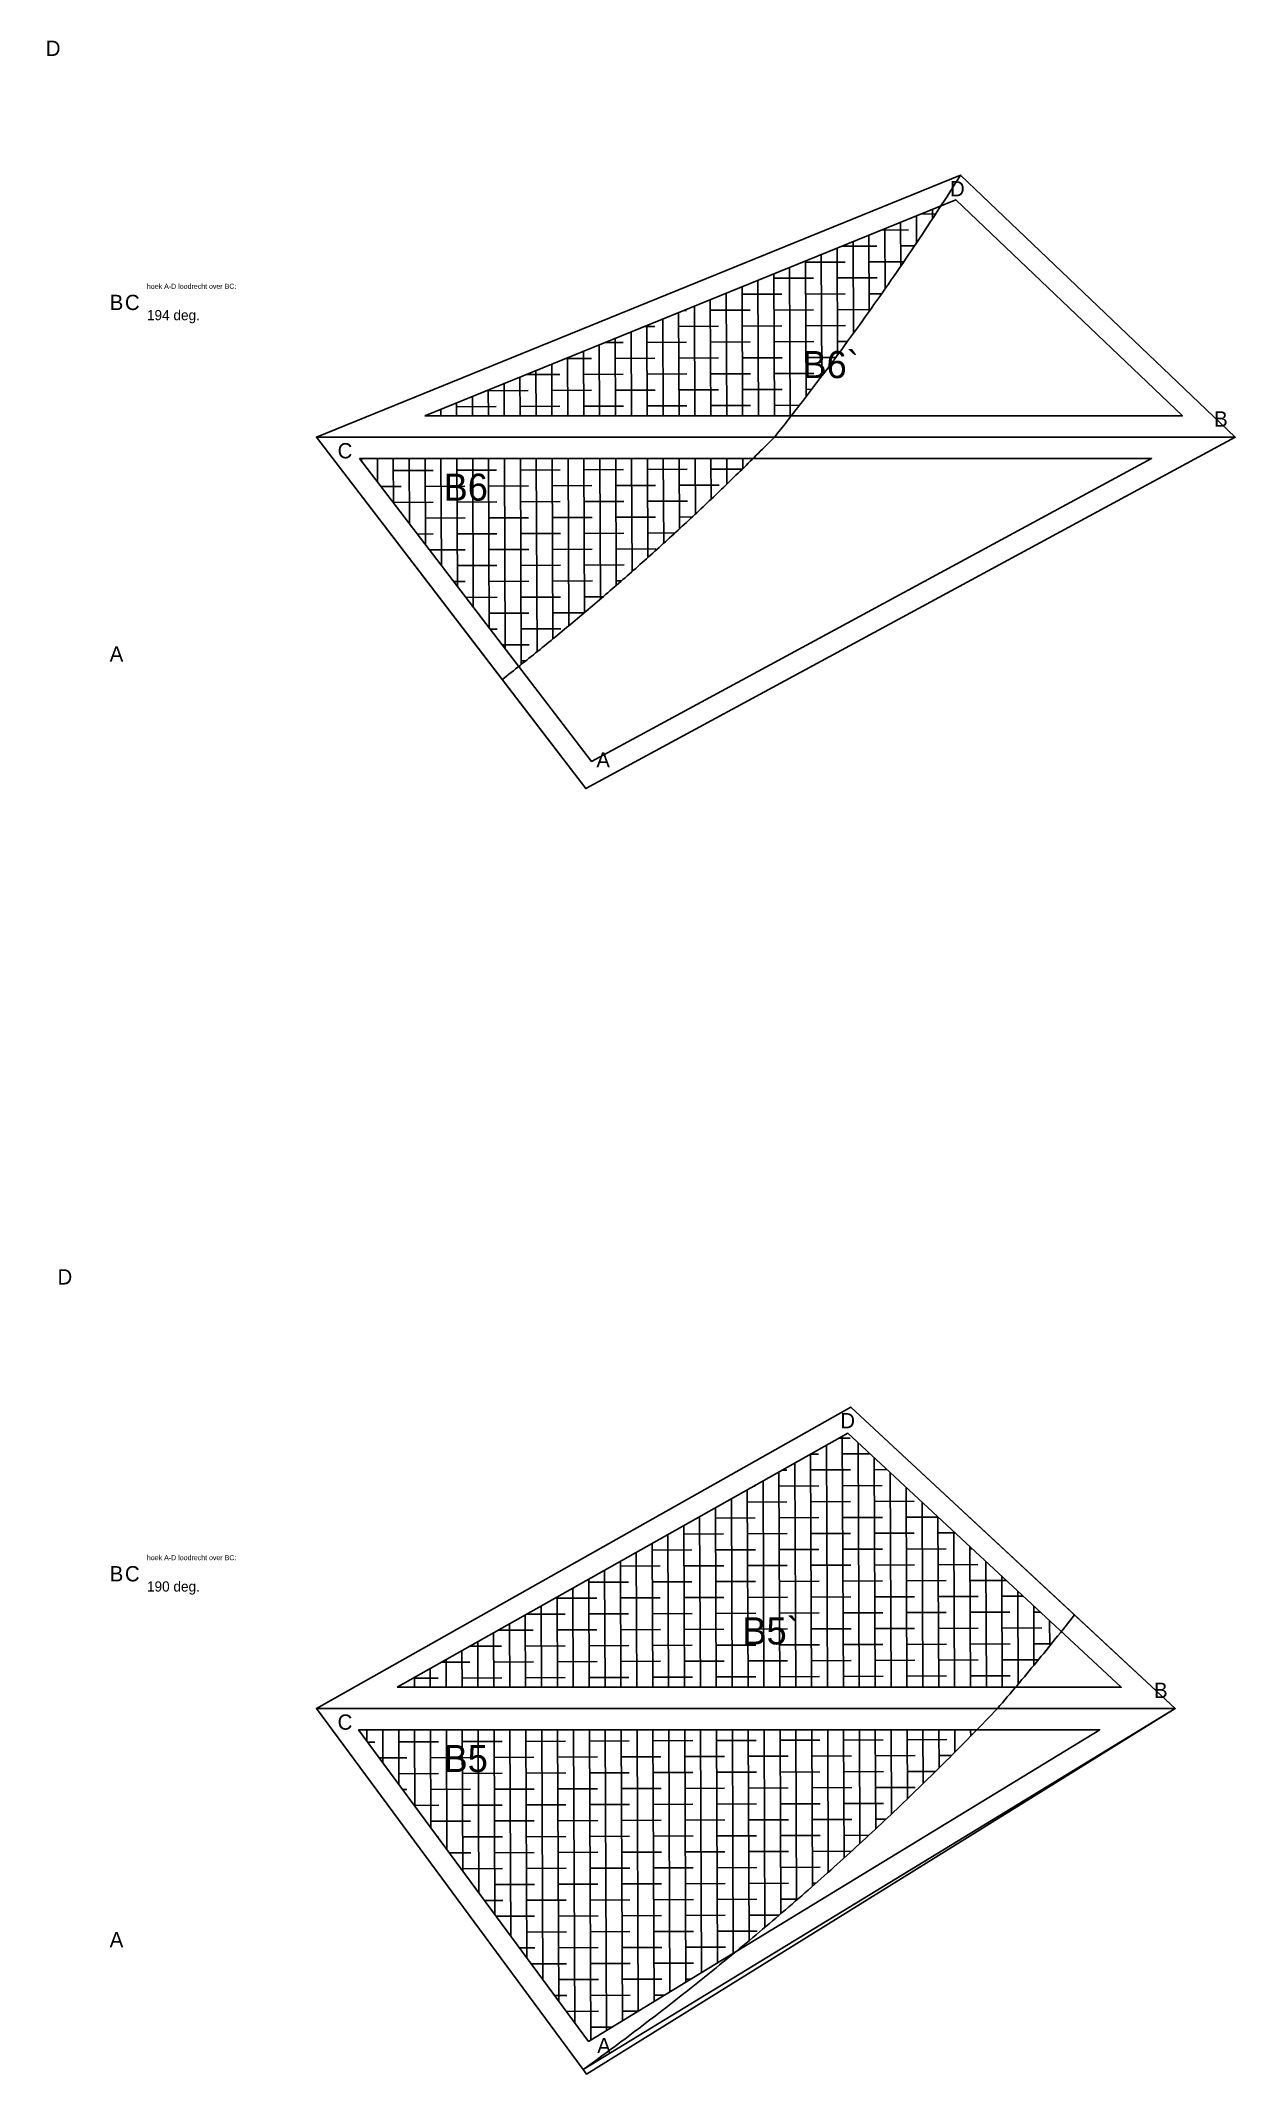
# Model space of a CAD drawing. Extents: x -8646 to 178477, y -34077 to 43180.
# Drawn here: x 174776 to 177596, y 13995 to 18794 of the extents above; entities that cross this region are included whole.
import ezdxf

# ---------------------------------------------------------------- set-up
doc = ezdxf.new("R2010")
doc.units = 0
doc.header["$MEASUREMENT"] = 0
for name, color, linetype in [('08-text.roosters', 7, 'CONTINUOUS'), ('81_roosters.GEVULD', 7, 'CONTINUOUS'), ('81_roosters.hatch', 252, 'CONTINUOUS'), ('81_roosters.offsets', 1, 'CONTINUOUS'), ('81_ROOSTERS_PLINE', 5, 'CONTINUOUS')]:
    doc.layers.add(name, color=color, linetype=linetype)
pattern_1 = [(270.2465, (176508.485, 17858.085), (37.49965, 0.16134), []), (0.2465, (176508.485, 17858.085), (74.83796, 37.82234), [93.75, -56.25])]

msp = doc.modelspace()

# ---------------------------------------------------------------- texts
at = {"layer": '08-text.roosters'}
for s, height, p in [('D', 36, (174788.5, 18757.7, -1520.5)), ('D', 36, (176922.9, 18426.4)), ('B', 36, (174939.4, 18158.1)), ('C', 36, (174975.4, 18158.1)), ('hoek A-D loodrecht over BC: ', 12, (175027.4, 18208.1)), ('194 deg.', 24, (175027.4, 18134.1)), ('B6`', 64, (176574.5, 17997.4)), ('B', 36, (177546.4, 17883.1)), ('C', 36, (175477.4, 17808.1)), ('B6', 64, (175727.4, 17708.1)), ('A', 36, (174939.4, 17328.7, -635.7)), ('A', 36, (176088.1, 17078.7)), ('D', 36, (174816.2, 15858.6, -1261.5)), ('D', 36, (176663.9, 15519.3)), ('hoek A-D loodrecht over BC: ', 12, (175027.4, 15208.1)), ('B', 36, (174939.4, 15158.1)), ('C', 36, (174975.4, 15158.1)), ('190 deg.', 24, (175027.4, 15134.1)), ('B5`', 64, (176432.8, 15009.2)), ('B', 36, (177404.5, 14883.1)), ('C', 36, (175477.4, 14808.1)), ('B5', 64, (175727.4, 14708.1)), ('A', 36, (174939.4, 14294.9, -637.7)), ('A', 36, (176090.1, 14044.9))]:
    msp.add_text(s, height=height, dxfattribs=at).set_placement(p)

# ---------------------------------------------------------------- hatches: boundary and pattern name
at = {"layer": '81_roosters.hatch'}
h = msp.add_hatch(dxfattribs=at)
h.set_pattern_fill('ANSI38', color=256, scale=300, style=0)
h.set_pattern_definition(pattern_1)
h.paths.add_polyline_path([(175905, 17317.1), (175908, 17319.5), (175913.3, 17323.7), (175918.5, 17327.9), (175923.8, 17332.1), (175929, 17336.3), (175934.3, 17340.5), (175939.5, 17344.7), (175944.8, 17348.9), (175950, 17353.2), (175955.2, 17357.4), (175960.4, 17361.6), (175965.7, 17365.9), (175970.9, 17370.1), (175976.1, 17374.4), (175981.3, 17378.6), (175986.5, 17382.9), (175991.7, 17387.2), (175996.9, 17391.4), (176002.1, 17395.7), (176007.3, 17400), (176012.4, 17404.3), (176017.6, 17408.6), (176022.8, 17412.9), (176028, 17417.2), (176033.1, 17421.5), (176038.3, 17425.8), (176043.5, 17430.1), (176048.6, 17434.4), (176053.8, 17438.8), (176058.9, 17443.1), (176064, 17447.4), (176069.2, 17451.8), (176074.3, 17456.1), (176079.4, 17460.5), (176084.6, 17464.8), (176089.7, 17469.2), (176094.8, 17473.6), (176099.9, 17477.9), (176105, 17482.3), (176110.1, 17486.7), (176115.2, 17491.1), (176120.3, 17495.5), (176125.4, 17499.9), (176130.5, 17504.3), (176135.5, 17508.7), (176140.6, 17513.1), (176145.7, 17517.5), (176150.8, 17521.9), (176155.8, 17526.4), (176160.9, 17530.8), (176165.9, 17535.2), (176171, 17539.7), (176176, 17544.1), (176181.1, 17548.6), (176186.1, 17553.1), (176191.1, 17557.5), (176196.2, 17562), (176201.2, 17566.5), (176206.2, 17570.9), (176211.2, 17575.4), (176216.2, 17579.9), (176221.2, 17584.4), (176226.2, 17588.9), (176231.2, 17593.4), (176236.2, 17597.9), (176241.2, 17602.4), (176246.2, 17606.9), (176251.2, 17611.5), (176256.1, 17616), (176261.1, 17620.5), (176266.1, 17625.1), (176271, 17629.6), (176276, 17634.2), (176280.9, 17638.7), (176285.9, 17643.3), (176290.8, 17647.8), (176295.8, 17652.4), (176300.7, 17657), (176305.6, 17661.5), (176310.5, 17666.1), (176315.5, 17670.7), (176320.4, 17675.3), (176325.3, 17679.9), (176330.2, 17684.5), (176335.1, 17689.1), (176340, 17693.7), (176344.9, 17698.3), (176349.8, 17703), (176354.7, 17707.6), (176359.5, 17712.2), (176364.4, 17716.8), (176369.3, 17721.5), (176374.1, 17726.1), (176379, 17730.8), (176383.9, 17735.4), (176388.7, 17740.1), (176393.6, 17744.7), (176398.4, 17749.4), (176403.2, 17754.1), (176408.1, 17758.8), (176412.9, 17763.4), (176417.7, 17768.1), (176422.5, 17772.8), (176427.3, 17777.5), (176432.2, 17782.2), (176437, 17786.9), (176441.8, 17791.6), (176446.6, 17796.4), (176451.4, 17801.1), (176456.1, 17805.8), (176458.4, 17808.1), (175528.7, 17808.1)])
h.paths.add_polyline_path([(176548, 17908.1), (176548.9, 17909.3), (176552.5, 17914), (176556.2, 17918.6), (176559.8, 17923.3), (176563.5, 17928), (176567.1, 17932.7), (176570.7, 17937.4), (176574.4, 17942.1), (176581.6, 17951.5), (176588.8, 17960.9), (176596, 17970.3), (176603.2, 17979.7), (176610.4, 17989.2), (176617.5, 17998.6), (176624.7, 18008.1), (176631.8, 18017.6), (176638.9, 18027.1), (176646, 18036.6), (176653.1, 18046.1), (176660.1, 18055.6), (176667.2, 18065.2), (176674.2, 18074.7), (176681.2, 18084.3), (176688.2, 18093.9), (176695.2, 18103.5), (176702.1, 18113.1), (176709.1, 18122.7), (176716, 18132.3), (176722.9, 18141.9), (176729.8, 18151.6), (176736.7, 18161.3), (176743.5, 18170.9), (176750.4, 18180.6), (176757.2, 18190.3), (176764, 18200), (176770.8, 18209.7), (176777.6, 18219.5), (176784.3, 18229.2), (176791.1, 18239), (176797.8, 18248.7), (176804.5, 18258.5), (176811.2, 18268.3), (176817.9, 18278.1), (176824.5, 18287.9), (176831.2, 18297.7), (176837.8, 18307.6), (176844.4, 18317.4), (176851, 18327.3), (176857.6, 18337.1), (176864.1, 18347), (176870.7, 18356.9), (176877.2, 18366.8), (176883.7, 18376.7), (176890.2, 18386.6), (176896.7, 18396.6), (176901.5, 18404), (175682.9, 17908.1)])
h.paths.add_polyline_path([(175711.4, 17692.1), (175850.1, 17692.1), (175850.1, 17788.1), (175711.4, 17788.1)], flags=24)
h = msp.add_hatch(dxfattribs=at)
h.set_pattern_fill('ANSI38', color=256, scale=300, style=0)
h.set_pattern_definition(pattern_1)
h.paths.add_polyline_path([(177077.4, 14908.1), (177081.2, 14912.6), (177087, 14919.4), (177092.7, 14926.3), (177098.5, 14933.1), (177104.2, 14940), (177109.9, 14946.9), (177115.6, 14953.8), (177121.3, 14960.7), (177127, 14967.6), (177132.7, 14974.5), (177138.4, 14981.4), (177144, 14988.3), (177149.7, 14995.2), (177155.3, 15002.1), (177161, 15009.1), (177166.6, 15016), (177172.2, 15023), (177177.8, 15029.9), (177183.4, 15036.9), (177185.6, 15039.7), (176681.7, 15507.8), (175617.9, 14908.1)])
h.paths.add_polyline_path([(176069.9, 14072.5), (176417.2, 14284.2), (176418.2, 14285.1), (176426.1, 14291.5), (176433.9, 14298), (176441.7, 14304.5), (176449.5, 14311), (176457.3, 14317.5), (176465, 14324), (176472.8, 14330.5), (176480.6, 14337.1), (176488.3, 14343.6), (176496.1, 14350.2), (176503.8, 14356.8), (176511.5, 14363.4), (176519.2, 14369.9), (176526.9, 14376.6), (176534.6, 14383.2), (176542.3, 14389.8), (176550, 14396.4), (176557.6, 14403.1), (176565.3, 14409.7), (176573, 14416.4), (176580.6, 14423.1), (176588.2, 14429.8), (176595.8, 14436.5), (176603.4, 14443.2), (176611, 14449.9), (176618.6, 14456.7), (176626.2, 14463.4), (176633.8, 14470.2), (176641.3, 14477), (176648.9, 14483.7), (176656.4, 14490.5), (176664, 14497.3), (176671.5, 14504.1), (176679, 14511), (176686.5, 14517.8), (176694, 14524.6), (176701.5, 14531.5), (176708.9, 14538.4), (176716.4, 14545.2), (176723.9, 14552.1), (176731.3, 14559), (176738.7, 14565.9), (176746.2, 14572.8), (176753.6, 14579.8), (176761, 14586.7), (176768.4, 14593.7), (176775.8, 14600.6), (176783.1, 14607.6), (176790.5, 14614.6), (176797.9, 14621.6), (176805.2, 14628.6), (176812.5, 14635.6), (176819.9, 14642.6), (176827.2, 14649.6), (176834.5, 14656.7), (176841.8, 14663.7), (176849.1, 14670.8), (176856.3, 14677.9), (176863.6, 14685), (176870.9, 14692.1), (176878.1, 14699.2), (176885.3, 14706.3), (176892.6, 14713.4), (176899.8, 14720.5), (176907, 14727.7), (176914.2, 14734.9), (176921.4, 14742), (176928.5, 14749.2), (176935.7, 14756.4), (176942.8, 14763.6), (176950, 14770.8), (176957.1, 14778), (176964.2, 14785.2), (176971.4, 14792.5), (176978.5, 14799.7), (176985.5, 14807), (176986.6, 14808.1), (175526.5, 14808.1)])
h.paths.add_polyline_path([(175711.4, 14692.1), (175850.1, 14692.1), (175850.1, 14788.1), (175711.4, 14788.1)], flags=24)

# ---------------------------------------------------------------- linework, layer by layer
at = {"layer": '81_roosters.GEVULD'}
for points in [[(176508.5, 17858.1), (176512.2, 17862.7), (176515.9, 17867.4), (176519.6, 17872), (176523.2, 17876.7), (176526.9, 17881.3), (176530.6, 17886), (176534.3, 17890.6), (176537.9, 17895.3), (176541.6, 17899.9), (176545.2, 17904.6), (176548.9, 17909.3), (176552.5, 17914), (176556.2, 17918.6), (176559.8, 17923.3), (176563.5, 17928), (176567.1, 17932.7), (176570.7, 17937.4), (176574.4, 17942.1), (176581.6, 17951.5), (176588.8, 17960.9), (176596, 17970.3), (176603.2, 17979.7), (176610.4, 17989.2), (176617.5, 17998.6), (176624.7, 18008.1), (176631.8, 18017.6), (176638.9, 18027.1), (176646, 18036.6), (176653.1, 18046.1), (176660.1, 18055.6), (176667.2, 18065.2), (176674.2, 18074.7), (176681.2, 18084.3), (176688.2, 18093.9), (176695.2, 18103.5), (176702.1, 18113.1), (176709.1, 18122.7), (176716, 18132.3), (176722.9, 18141.9), (176729.8, 18151.6), (176736.7, 18161.3), (176743.5, 18170.9), (176750.4, 18180.6), (176757.2, 18190.3), (176764, 18200), (176770.8, 18209.7), (176777.6, 18219.5), (176784.3, 18229.2), (176791.1, 18239), (176797.8, 18248.7), (176804.5, 18258.5), (176811.2, 18268.3), (176817.9, 18278.1), (176824.5, 18287.9), (176831.2, 18297.7), (176837.8, 18307.6), (176844.4, 18317.4), (176851, 18327.3), (176857.6, 18337.1), (176864.1, 18347), (176870.7, 18356.9), (176877.2, 18366.8), (176883.7, 18376.7), (176890.2, 18386.6), (176896.7, 18396.6), (176903.2, 18406.5), (176909.6, 18416.5), (176916, 18426.4), (176922.4, 18436.4), (176928.8, 18446.4), (176935.2, 18456.4), (176941.6, 18466.4), (176947.9, 18476.4), (176947.6, 18476.7), (175427.4, 17858.1), (176508.5, 17858.1)], [(176508.5, 17858.1), (176503.7, 17853.3), (176499, 17848.5), (176494.3, 17843.8), (176489.5, 17839), (176484.8, 17834.3), (176480, 17829.5), (176475.2, 17824.7), (176470.5, 17820), (176465.7, 17815.3), (176460.9, 17810.5), (176456.1, 17805.8), (176451.4, 17801.1), (176446.6, 17796.4), (176441.8, 17791.6), (176437, 17786.9), (176432.2, 17782.2), (176427.3, 17777.5), (176422.5, 17772.8), (176417.7, 17768.1), (176412.9, 17763.4), (176408.1, 17758.8), (176403.2, 17754.1), (176398.4, 17749.4), (176393.6, 17744.7), (176388.7, 17740.1), (176383.9, 17735.4), (176379, 17730.8), (176374.1, 17726.1), (176369.3, 17721.5), (176364.4, 17716.8), (176359.5, 17712.2), (176354.7, 17707.6), (176349.8, 17703), (176344.9, 17698.3), (176340, 17693.7), (176335.1, 17689.1), (176330.2, 17684.5), (176325.3, 17679.9), (176320.4, 17675.3), (176315.5, 17670.7), (176310.5, 17666.1), (176305.6, 17661.5), (176300.7, 17657), (176295.8, 17652.4), (176290.8, 17647.8), (176285.9, 17643.3), (176280.9, 17638.7), (176276, 17634.2), (176271, 17629.6), (176266.1, 17625.1), (176261.1, 17620.5), (176256.1, 17616), (176251.2, 17611.5), (176246.2, 17606.9), (176241.2, 17602.4), (176236.2, 17597.9), (176231.2, 17593.4), (176226.2, 17588.9), (176221.2, 17584.4), (176216.2, 17579.9), (176211.2, 17575.4), (176206.2, 17570.9), (176201.2, 17566.5), (176196.2, 17562), (176191.1, 17557.5), (176186.1, 17553.1), (176181.1, 17548.6), (176176, 17544.1), (176171, 17539.7), (176165.9, 17535.2), (176160.9, 17530.8), (176155.8, 17526.4), (176150.8, 17521.9), (176145.7, 17517.5), (176140.6, 17513.1), (176135.5, 17508.7), (176130.5, 17504.3), (176125.4, 17499.9), (176120.3, 17495.5), (176115.2, 17491.1), (176110.1, 17486.7), (176105, 17482.3), (176099.9, 17477.9), (176094.8, 17473.6), (176089.7, 17469.2), (176084.6, 17464.8), (176079.4, 17460.5), (176074.3, 17456.1), (176069.2, 17451.8), (176064, 17447.4), (176058.9, 17443.1), (176053.8, 17438.8), (176048.6, 17434.4), (176043.5, 17430.1), (176038.3, 17425.8), (176033.1, 17421.5), (176028, 17417.2), (176022.8, 17412.9), (176017.6, 17408.6), (176012.4, 17404.3), (176007.3, 17400), (176002.1, 17395.7), (175996.9, 17391.4), (175991.7, 17387.2), (175986.5, 17382.9), (175981.3, 17378.6), (175976.1, 17374.4), (175970.9, 17370.1), (175965.7, 17365.9), (175960.4, 17361.6), (175955.2, 17357.4), (175950, 17353.2), (175944.8, 17348.9), (175939.5, 17344.7), (175934.3, 17340.5), (175929, 17336.3), (175923.8, 17332.1), (175918.5, 17327.9), (175913.3, 17323.7), (175908, 17319.5), (175902.7, 17315.3), (175897.5, 17311.1), (175892.2, 17307), (175886.9, 17302.8), (175881.6, 17298.6), (175876.3, 17294.5), (175871.1, 17290.3), (175865.8, 17286.2), (175427.4, 17858.1), (176508.5, 17858.1)], [(177034.9, 14858.1), (177027.9, 14850.8), (177020.8, 14843.4), (177013.8, 14836.1), (177006.8, 14828.8), (176999.7, 14821.5), (176992.6, 14814.3), (176985.5, 14807), (176978.5, 14799.7), (176971.4, 14792.5), (176964.2, 14785.2), (176957.1, 14778), (176950, 14770.8), (176942.8, 14763.6), (176935.7, 14756.4), (176928.5, 14749.2), (176921.4, 14742), (176914.2, 14734.9), (176907, 14727.7), (176899.8, 14720.5), (176892.6, 14713.4), (176885.3, 14706.3), (176878.1, 14699.2), (176870.9, 14692.1), (176863.6, 14685), (176856.3, 14677.9), (176849.1, 14670.8), (176841.8, 14663.7), (176834.5, 14656.7), (176827.2, 14649.6), (176819.9, 14642.6), (176812.5, 14635.6), (176805.2, 14628.6), (176797.9, 14621.6), (176790.5, 14614.6), (176783.1, 14607.6), (176775.8, 14600.6), (176768.4, 14593.7), (176761, 14586.7), (176753.6, 14579.8), (176746.2, 14572.8), (176738.7, 14565.9), (176731.3, 14559), (176723.9, 14552.1), (176716.4, 14545.2), (176708.9, 14538.4), (176701.5, 14531.5), (176694, 14524.6), (176686.5, 14517.8), (176679, 14511), (176671.5, 14504.1), (176664, 14497.3), (176656.4, 14490.5), (176648.9, 14483.7), (176641.3, 14477), (176633.8, 14470.2), (176626.2, 14463.4), (176618.6, 14456.7), (176611, 14449.9), (176603.4, 14443.2), (176595.8, 14436.5), (176588.2, 14429.8), (176580.6, 14423.1), (176573, 14416.4), (176565.3, 14409.7), (176557.6, 14403.1), (176550, 14396.4), (176542.3, 14389.8), (176534.6, 14383.2), (176526.9, 14376.6), (176519.2, 14369.9), (176511.5, 14363.4), (176503.8, 14356.8), (176496.1, 14350.2), (176488.3, 14343.6), (176480.6, 14337.1), (176472.8, 14330.5), (176465, 14324), (176457.3, 14317.5), (176449.5, 14311), (176441.7, 14304.5), (176433.9, 14298), (176426.1, 14291.5), (176418.2, 14285.1), (176410.4, 14278.6), (176402.6, 14272.2), (176394.7, 14265.8), (176386.8, 14259.3), (176379, 14252.9), (176371.1, 14246.5), (176363.2, 14240.1), (176355.3, 14233.8), (176347.4, 14227.4), (176339.5, 14221.1), (176331.6, 14214.7), (176323.6, 14208.4), (176315.7, 14202.1), (176307.7, 14195.8), (176299.8, 14189.5), (176291.8, 14183.2), (176283.8, 14176.9), (176275.8, 14170.7), (176267.8, 14164.4), (176259.8, 14158.2), (176251.8, 14152), (176243.8, 14145.7), (176235.8, 14139.5), (176227.7, 14133.3), (176219.7, 14127.2), (176211.6, 14121), (176203.6, 14114.8), (176195.5, 14108.7), (176187.4, 14102.6), (176179.3, 14096.4), (176171.2, 14090.3), (176163.1, 14084.2), (176155, 14078.1), (176146.8, 14072.1), (176138.7, 14066), (176130.6, 14059.9), (176122.4, 14053.9), (176114.2, 14047.9), (176106.1, 14041.9), (176097.9, 14035.8), (176089.7, 14029.9), (176081.5, 14023.9), (176073.3, 14017.9), (176065.1, 14011.9), (176056.9, 14006), (175427.4, 14858.1), (177034.9, 14858.1)]]:
    msp.add_lwpolyline(points, dxfattribs=at)
at = {"layer": '81_roosters.GEVULD', "extrusion": (2.22045e-16, 1.33227e-15, -1)}
msp.add_lwpolyline([(-177034.9, 14858.1), (-177040.7, 14864.9), (-177046.5, 14871.7), (-177052.3, 14878.5), (-177058.1, 14885.3), (-177063.9, 14892.1), (-177069.7, 14898.9), (-177075.5, 14905.7), (-177081.2, 14912.6), (-177087, 14919.4), (-177092.7, 14926.3), (-177098.5, 14933.1), (-177104.2, 14940), (-177109.9, 14946.9), (-177115.6, 14953.8), (-177121.3, 14960.7), (-177127, 14967.6), (-177132.7, 14974.5), (-177138.4, 14981.4), (-177144, 14988.3), (-177149.7, 14995.2), (-177155.3, 15002.1), (-177161, 15009.1), (-177166.6, 15016), (-177172.2, 15023), (-177177.8, 15029.9), (-177183.4, 15036.9), (-177189, 15043.9), (-177194.6, 15050.9), (-177200.2, 15057.9), (-177205.7, 15064.9), (-177211.3, 15071.9), (-177216.9, 15078.9), (-176688.9, 15569.3), (-175427.4, 14858.1), (-177034.9, 14858.1)], dxfattribs=at)
at = {"layer": '81_roosters.offsets', "flags": 128}
for points in [[(175427.4, 17858.1), (176947.6, 18476.7), (177596.4, 17858.1)], [(175682.9, 17908.1), (176936.5, 18418.2), (177471.5, 17908.1)], [(175427.4, 17858.1), (176063.1, 17028.7), (177596.4, 17858.1)], [(175528.7, 17808.1), (176076.8, 17093), (177398.9, 17808.1)], [(175427.4, 14858.1), (176688.9, 15569.3), (177454.5, 14858.1)], [(175617.9, 14908.1), (176681.7, 15507.8), (177327.2, 14908.1)], [(175427.4, 14858.1), (176056.9, 14006), (177454.5, 14858.1)], [(175526.5, 14808.1), (176069.9, 14072.5), (177276.5, 14808.1)]]:
    msp.add_lwpolyline(points, close=True, dxfattribs=at)
at = {"layer": '81_ROOSTERS_PLINE', "extrusion": (0.969773, 0.244008, -2.91434e-16)}
msp.add_lwpolyline([(-25074.4, -1081.1), (-25069.8, -1084.8), (-25065.1, -1088.5), (-25060.5, -1092.1), (-25055.8, -1095.8), (-25051.2, -1099.5), (-25046.5, -1103.2), (-25041.9, -1106.9), (-25037.2, -1110.5), (-25032.5, -1114.2), (-25027.9, -1117.8), (-25023.2, -1121.5), (-25018.5, -1125.1), (-25013.9, -1128.8), (-25009.2, -1132.4), (-25004.5, -1136.1), (-24999.8, -1139.7), (-24995.1, -1143.3), (-24990.4, -1146.9), (-24981, -1154.2), (-24971.6, -1161.4), (-24962.2, -1168.6), (-24952.8, -1175.8), (-24943.3, -1183), (-24933.9, -1190.1), (-24924.4, -1197.3), (-24914.9, -1204.4), (-24905.4, -1211.5), (-24895.9, -1218.6), (-24886.4, -1225.7), (-24876.9, -1232.7), (-24867.3, -1239.8), (-24857.8, -1246.8), (-24848.2, -1253.8), (-24838.6, -1260.8), (-24829, -1267.7), (-24819.4, -1274.7), (-24809.8, -1281.6), (-24800.2, -1288.6), (-24790.5, -1295.5), (-24780.9, -1302.4), (-24771.2, -1309.2), (-24761.6, -1316.1), (-24751.9, -1322.9), (-24742.2, -1329.8), (-24732.5, -1336.6), (-24722.7, -1343.4), (-24713, -1350.1), (-24703.3, -1356.9), (-24693.5, -1363.7), (-24683.7, -1370.4), (-24674, -1377.1), (-24664.2, -1383.8), (-24654.4, -1390.5), (-24644.6, -1397.1), (-24634.7, -1403.8), (-24624.9, -1410.4), (-24615.1, -1417), (-24605.2, -1423.6), (-24595.3, -1430.2), (-24585.5, -1436.7), (-24575.6, -1443.3), (-24565.7, -1449.8), (-24555.8, -1456.3), (-24545.8, -1462.8), (-24535.9, -1469.3), (-24526, -1475.8), (-24516, -1482.2), (-24506, -1488.6), (-24496.1, -1495), (-24486.1, -1501.4), (-24476.1, -1507.8), (-24466.1, -1514.2), (-24456.1, -1520.5), (-24455.8, -1520.2), (-25074.4, 0), (-25074.4, -1081.1)], dxfattribs=at)
at = {"layer": '81_ROOSTERS_PLINE', "extrusion": (0.969773, 0.244008, 5.68989e-16)}
msp.add_lwpolyline([(-24456.1, -1520.5), (-25074.4, -2169), (-25074.4, -1081.1), (-25069.8, -1084.8), (-25065.1, -1088.5), (-25060.5, -1092.1), (-25055.8, -1095.8), (-25051.2, -1099.5), (-25046.5, -1103.2), (-25041.9, -1106.9), (-25037.2, -1110.5), (-25032.5, -1114.2), (-25027.9, -1117.8), (-25023.2, -1121.5), (-25018.5, -1125.1), (-25013.9, -1128.8), (-25009.2, -1132.4), (-25004.5, -1136.1), (-24999.8, -1139.7), (-24995.1, -1143.3), (-24990.4, -1146.9), (-24981, -1154.2), (-24971.6, -1161.4), (-24962.2, -1168.6), (-24952.8, -1175.8), (-24943.3, -1183), (-24933.9, -1190.1), (-24924.4, -1197.3), (-24914.9, -1204.4), (-24905.4, -1211.5), (-24895.9, -1218.6), (-24886.4, -1225.7), (-24876.9, -1232.7), (-24867.3, -1239.8), (-24857.8, -1246.8), (-24848.2, -1253.8), (-24838.6, -1260.8), (-24829, -1267.7), (-24819.4, -1274.7), (-24809.8, -1281.6), (-24800.2, -1288.6), (-24790.5, -1295.5), (-24780.9, -1302.4), (-24771.2, -1309.2), (-24761.6, -1316.1), (-24751.9, -1322.9), (-24742.2, -1329.8), (-24732.5, -1336.6), (-24722.7, -1343.4), (-24713, -1350.1), (-24703.3, -1356.9), (-24693.5, -1363.7), (-24683.7, -1370.4), (-24674, -1377.1), (-24664.2, -1383.8), (-24654.4, -1390.5), (-24644.6, -1397.1), (-24634.7, -1403.8), (-24624.9, -1410.4), (-24615.1, -1417), (-24605.2, -1423.6), (-24595.3, -1430.2), (-24585.5, -1436.7), (-24575.6, -1443.3), (-24565.7, -1449.8), (-24555.8, -1456.3), (-24545.8, -1462.8), (-24535.9, -1469.3), (-24526, -1475.8), (-24516, -1482.2), (-24506, -1488.6), (-24496.1, -1495), (-24486.1, -1501.4), (-24476.1, -1507.8), (-24466.1, -1514.2), (-24456.1, -1520.5)], dxfattribs=at)
at = {"layer": '81_ROOSTERS_PLINE'}
for points in [[(176947.9, 18476.4), (177596.4, 17858.1), (176508.5, 17858.1), (176512.2, 17862.7), (176515.9, 17867.4), (176519.6, 17872), (176523.2, 17876.7), (176526.9, 17881.3), (176530.6, 17886), (176534.3, 17890.6), (176537.9, 17895.3), (176541.6, 17899.9), (176545.2, 17904.6), (176548.9, 17909.3), (176552.5, 17914), (176556.2, 17918.6), (176559.8, 17923.3), (176563.5, 17928), (176567.1, 17932.7), (176570.7, 17937.4), (176574.4, 17942.1), (176581.6, 17951.5), (176588.8, 17960.9), (176596, 17970.3), (176603.2, 17979.7), (176610.4, 17989.2), (176617.5, 17998.6), (176624.7, 18008.1), (176631.8, 18017.6), (176638.9, 18027.1), (176646, 18036.6), (176653.1, 18046.1), (176660.1, 18055.6), (176667.2, 18065.2), (176674.2, 18074.7), (176681.2, 18084.3), (176688.2, 18093.9), (176695.2, 18103.5), (176702.1, 18113.1), (176709.1, 18122.7), (176716, 18132.3), (176722.9, 18141.9), (176729.8, 18151.6), (176736.7, 18161.3), (176743.5, 18170.9), (176750.4, 18180.6), (176757.2, 18190.3), (176764, 18200), (176770.8, 18209.7), (176777.6, 18219.5), (176784.3, 18229.2), (176791.1, 18239), (176797.8, 18248.7), (176804.5, 18258.5), (176811.2, 18268.3), (176817.9, 18278.1), (176824.5, 18287.9), (176831.2, 18297.7), (176837.8, 18307.6), (176844.4, 18317.4), (176851, 18327.3), (176857.6, 18337.1), (176864.1, 18347), (176870.7, 18356.9), (176877.2, 18366.8), (176883.7, 18376.7), (176890.2, 18386.6), (176896.7, 18396.6), (176903.2, 18406.5), (176909.6, 18416.5), (176916, 18426.4), (176922.4, 18436.4), (176928.8, 18446.4), (176935.2, 18456.4), (176941.6, 18466.4), (176947.9, 18476.4)], [(177216.9, 15078.9), (177454.5, 14858.1), (177034.9, 14858.1), (177040.7, 14864.9), (177046.5, 14871.7), (177052.3, 14878.5), (177058.1, 14885.3), (177063.9, 14892.1), (177069.7, 14898.9), (177075.5, 14905.7), (177081.2, 14912.6), (177087, 14919.4), (177092.7, 14926.3), (177098.5, 14933.1), (177104.2, 14940), (177109.9, 14946.9), (177115.6, 14953.8), (177121.3, 14960.7), (177127, 14967.6), (177132.7, 14974.5), (177138.4, 14981.4), (177144, 14988.3), (177149.7, 14995.2), (177155.3, 15002.1), (177161, 15009.1), (177166.6, 15016), (177172.2, 15023), (177177.8, 15029.9), (177183.4, 15036.9), (177189, 15043.9), (177194.6, 15050.9), (177200.2, 15057.9), (177205.7, 15064.9), (177211.3, 15071.9), (177216.9, 15078.9)]]:
    msp.add_lwpolyline(points, dxfattribs=at)
at = {"layer": '81_ROOSTERS_PLINE', "extrusion": (1, -1.0285e-15, 4.23273e-16)}
msp.add_lwpolyline([(18158.1, -1081.1), (18153.3, -1076.3), (18148.5, -1071.6), (18143.8, -1066.9), (18139, -1062.1), (18134.3, -1057.4), (18129.5, -1052.6), (18124.7, -1047.8), (18120, -1043.1), (18115.3, -1038.3), (18110.5, -1033.5), (18105.8, -1028.7), (18101.1, -1023.9), (18096.4, -1019.2), (18091.6, -1014.4), (18086.9, -1009.6), (18082.2, -1004.8), (18077.5, -999.9), (18072.8, -995.1), (18068.1, -990.3), (18063.4, -985.5), (18058.8, -980.7), (18054.1, -975.8), (18049.4, -971), (18044.7, -966.1), (18040.1, -961.3), (18035.4, -956.4), (18030.8, -951.6), (18026.1, -946.7), (18021.5, -941.9), (18016.8, -937), (18012.2, -932.1), (18007.6, -927.2), (18003, -922.4), (17998.3, -917.5), (17993.7, -912.6), (17989.1, -907.7), (17984.5, -902.8), (17979.9, -897.9), (17975.3, -893), (17970.7, -888), (17966.1, -883.1), (17961.5, -878.2), (17957, -873.3), (17952.4, -868.3), (17947.8, -863.4), (17943.3, -858.5), (17938.7, -853.5), (17934.2, -848.6), (17929.6, -843.6), (17925.1, -838.7), (17920.5, -833.7), (17916, -828.7), (17911.5, -823.7), (17906.9, -818.8), (17902.4, -813.8), (17897.9, -808.8), (17893.4, -803.8), (17888.9, -798.8), (17884.4, -793.8), (17879.9, -788.8), (17875.4, -783.8), (17870.9, -778.8), (17866.5, -773.8), (17862, -768.7), (17857.5, -763.7), (17853.1, -758.7), (17848.6, -753.7), (17844.1, -748.6), (17839.7, -743.6), (17835.2, -738.5), (17830.8, -733.5), (17826.4, -728.4), (17821.9, -723.3), (17817.5, -718.3), (17813.1, -713.2), (17808.7, -708.1), (17804.3, -703.1), (17799.9, -698), (17795.5, -692.9), (17791.1, -687.8), (17786.7, -682.7), (17782.3, -677.6), (17777.9, -672.5), (17773.6, -667.4), (17769.2, -662.3), (17764.8, -657.1), (17760.5, -652), (17756.1, -646.9), (17751.8, -641.8), (17747.4, -636.6), (17743.1, -631.5), (17738.8, -626.3), (17734.4, -621.2), (17730.1, -616), (17725.8, -610.9), (17721.5, -605.7), (17717.2, -600.6), (17712.9, -595.4), (17708.6, -590.2), (17704.3, -585), (17700, -579.9), (17695.7, -574.7), (17691.4, -569.5), (17687.2, -564.3), (17682.9, -559.1), (17678.6, -553.9), (17674.4, -548.7), (17670.1, -543.5), (17665.9, -538.2), (17661.6, -533), (17657.4, -527.8), (17653.2, -522.6), (17648.9, -517.3), (17644.7, -512.1), (17640.5, -506.9), (17636.3, -501.6), (17632.1, -496.4), (17627.9, -491.1), (17623.7, -485.9), (17619.5, -480.6), (17615.3, -475.3), (17611.1, -470.1), (17607, -464.8), (17602.8, -459.5), (17598.6, -454.2), (17594.5, -448.9), (17590.3, -443.6), (17586.2, -438.4), (18158.1, 0), (18158.1, -1081.1)], dxfattribs=at)
at = {"layer": '81_ROOSTERS_PLINE', "extrusion": (-1, 1.31733e-15, 1.38778e-16)}
msp.add_lwpolyline([(-17586.2, -438.4), (-17328.7, -635.7), (-18158.1, -2169), (-18158.1, -1081.1), (-18153.3, -1076.3), (-18148.5, -1071.6), (-18143.8, -1066.9), (-18139, -1062.1), (-18134.3, -1057.4), (-18129.5, -1052.6), (-18124.7, -1047.8), (-18120, -1043.1), (-18115.3, -1038.3), (-18110.5, -1033.5), (-18105.8, -1028.7), (-18101.1, -1023.9), (-18096.4, -1019.2), (-18091.6, -1014.4), (-18086.9, -1009.6), (-18082.2, -1004.8), (-18077.5, -999.9), (-18072.8, -995.1), (-18068.1, -990.3), (-18063.4, -985.5), (-18058.8, -980.7), (-18054.1, -975.8), (-18049.4, -971), (-18044.7, -966.1), (-18040.1, -961.3), (-18035.4, -956.4), (-18030.8, -951.6), (-18026.1, -946.7), (-18021.5, -941.9), (-18016.8, -937), (-18012.2, -932.1), (-18007.6, -927.2), (-18003, -922.4), (-17998.3, -917.5), (-17993.7, -912.6), (-17989.1, -907.7), (-17984.5, -902.8), (-17979.9, -897.9), (-17975.3, -893), (-17970.7, -888), (-17966.1, -883.1), (-17961.5, -878.2), (-17957, -873.3), (-17952.4, -868.3), (-17947.8, -863.4), (-17943.3, -858.5), (-17938.7, -853.5), (-17934.2, -848.6), (-17929.6, -843.6), (-17925.1, -838.7), (-17920.5, -833.7), (-17916, -828.7), (-17911.5, -823.7), (-17906.9, -818.8), (-17902.4, -813.8), (-17897.9, -808.8), (-17893.4, -803.8), (-17888.9, -798.8), (-17884.4, -793.8), (-17879.9, -788.8), (-17875.4, -783.8), (-17870.9, -778.8), (-17866.5, -773.8), (-17862, -768.7), (-17857.5, -763.7), (-17853.1, -758.7), (-17848.6, -753.7), (-17844.1, -748.6), (-17839.7, -743.6), (-17835.2, -738.5), (-17830.8, -733.5), (-17826.4, -728.4), (-17821.9, -723.3), (-17817.5, -718.3), (-17813.1, -713.2), (-17808.7, -708.1), (-17804.3, -703.1), (-17799.9, -698), (-17795.5, -692.9), (-17791.1, -687.8), (-17786.7, -682.7), (-17782.3, -677.6), (-17777.9, -672.5), (-17773.6, -667.4), (-17769.2, -662.3), (-17764.8, -657.1), (-17760.5, -652), (-17756.1, -646.9), (-17751.8, -641.8), (-17747.4, -636.6), (-17743.1, -631.5), (-17738.8, -626.3), (-17734.4, -621.2), (-17730.1, -616), (-17725.8, -610.9), (-17721.5, -605.7), (-17717.2, -600.6), (-17712.9, -595.4), (-17708.6, -590.2), (-17704.3, -585), (-17700, -579.9), (-17695.7, -574.7), (-17691.4, -569.5), (-17687.2, -564.3), (-17682.9, -559.1), (-17678.6, -553.9), (-17674.4, -548.7), (-17670.1, -543.5), (-17665.9, -538.2), (-17661.6, -533), (-17657.4, -527.8), (-17653.2, -522.6), (-17648.9, -517.3), (-17644.7, -512.1), (-17640.5, -506.9), (-17636.3, -501.6), (-17632.1, -496.4), (-17627.9, -491.1), (-17623.7, -485.9), (-17619.5, -480.6), (-17615.3, -475.3), (-17611.1, -470.1), (-17607, -464.8), (-17602.8, -459.5), (-17598.6, -454.2), (-17594.5, -448.9), (-17590.3, -443.6), (-17586.2, -438.4)], dxfattribs=at)
at = {"layer": '81_ROOSTERS_PLINE', "extrusion": (-3.33067e-16, 1.60982e-15, -1)}
msp.add_lwpolyline([(-175865.8, 17286.2), (-176063.1, 17028.7), (-177596.4, 17858.1), (-176508.5, 17858.1), (-176503.7, 17853.3), (-176499, 17848.5), (-176494.3, 17843.8), (-176489.5, 17839), (-176484.8, 17834.3), (-176480, 17829.5), (-176475.2, 17824.7), (-176470.5, 17820), (-176465.7, 17815.3), (-176460.9, 17810.5), (-176456.1, 17805.8), (-176451.4, 17801.1), (-176446.6, 17796.4), (-176441.8, 17791.6), (-176437, 17786.9), (-176432.2, 17782.2), (-176427.3, 17777.5), (-176422.5, 17772.8), (-176417.7, 17768.1), (-176412.9, 17763.4), (-176408.1, 17758.8), (-176403.2, 17754.1), (-176398.4, 17749.4), (-176393.6, 17744.7), (-176388.7, 17740.1), (-176383.9, 17735.4), (-176379, 17730.8), (-176374.1, 17726.1), (-176369.3, 17721.5), (-176364.4, 17716.8), (-176359.5, 17712.2), (-176354.7, 17707.6), (-176349.8, 17703), (-176344.9, 17698.3), (-176340, 17693.7), (-176335.1, 17689.1), (-176330.2, 17684.5), (-176325.3, 17679.9), (-176320.4, 17675.3), (-176315.5, 17670.7), (-176310.5, 17666.1), (-176305.6, 17661.5), (-176300.7, 17657), (-176295.8, 17652.4), (-176290.8, 17647.8), (-176285.9, 17643.3), (-176280.9, 17638.7), (-176276, 17634.2), (-176271, 17629.6), (-176266.1, 17625.1), (-176261.1, 17620.5), (-176256.1, 17616), (-176251.2, 17611.5), (-176246.2, 17606.9), (-176241.2, 17602.4), (-176236.2, 17597.9), (-176231.2, 17593.4), (-176226.2, 17588.9), (-176221.2, 17584.4), (-176216.2, 17579.9), (-176211.2, 17575.4), (-176206.2, 17570.9), (-176201.2, 17566.5), (-176196.2, 17562), (-176191.1, 17557.5), (-176186.1, 17553.1), (-176181.1, 17548.6), (-176176, 17544.1), (-176171, 17539.7), (-176165.9, 17535.2), (-176160.9, 17530.8), (-176155.8, 17526.4), (-176150.8, 17521.9), (-176145.7, 17517.5), (-176140.6, 17513.1), (-176135.5, 17508.7), (-176130.5, 17504.3), (-176125.4, 17499.9), (-176120.3, 17495.5), (-176115.2, 17491.1), (-176110.1, 17486.7), (-176105, 17482.3), (-176099.9, 17477.9), (-176094.8, 17473.6), (-176089.7, 17469.2), (-176084.6, 17464.8), (-176079.4, 17460.5), (-176074.3, 17456.1), (-176069.2, 17451.8), (-176064, 17447.4), (-176058.9, 17443.1), (-176053.8, 17438.8), (-176048.6, 17434.4), (-176043.5, 17430.1), (-176038.3, 17425.8), (-176033.1, 17421.5), (-176028, 17417.2), (-176022.8, 17412.9), (-176017.6, 17408.6), (-176012.4, 17404.3), (-176007.3, 17400), (-176002.1, 17395.7), (-175996.9, 17391.4), (-175991.7, 17387.2), (-175986.5, 17382.9), (-175981.3, 17378.6), (-175976.1, 17374.4), (-175970.9, 17370.1), (-175965.7, 17365.9), (-175960.4, 17361.6), (-175955.2, 17357.4), (-175950, 17353.2), (-175944.8, 17348.9), (-175939.5, 17344.7), (-175934.3, 17340.5), (-175929, 17336.3), (-175923.8, 17332.1), (-175918.5, 17327.9), (-175913.3, 17323.7), (-175908, 17319.5), (-175902.7, 17315.3), (-175897.5, 17311.1), (-175892.2, 17307), (-175886.9, 17302.8), (-175881.6, 17298.6), (-175876.3, 17294.5), (-175871.1, 17290.3), (-175865.8, 17286.2)], dxfattribs=at)
at = {"layer": '81_ROOSTERS_PLINE', "extrusion": (-0.984892, -0.173171, -6.10623e-16)}
msp.add_lwpolyline([(15363.4, -1607.5), (15356.6, -1613.3), (15349.8, -1619.1), (15343, -1624.9), (15336.2, -1630.7), (15329.3, -1636.5), (15322.5, -1642.3), (15315.7, -1648.1), (15308.9, -1653.8), (15302, -1659.6), (15295.2, -1665.3), (15288.3, -1671), (15281.4, -1676.8), (15274.6, -1682.5), (15267.7, -1688.2), (15260.8, -1693.9), (15253.9, -1699.6), (15247, -1705.3), (15240.1, -1710.9), (15233.1, -1716.6), (15226.2, -1722.3), (15219.3, -1727.9), (15212.4, -1733.6), (15205.4, -1739.2), (15198.4, -1744.8), (15191.5, -1750.4), (15184.5, -1756), (15177.5, -1761.6), (15170.6, -1767.2), (15163.6, -1772.8), (15156.6, -1778.3), (15149.6, -1783.9), (15142.6, -1789.4), (14652.1, -1261.5), (15363.4, 0), (15363.4, -1607.5)], dxfattribs=at)
at = {"layer": '81_ROOSTERS_PLINE', "extrusion": (0.984892, 0.173171, 1.56125e-15)}
msp.add_lwpolyline([(-15142.6, -1789.4), (-15363.4, -2027.1), (-15363.4, -1607.5), (-15356.6, -1613.3), (-15349.8, -1619.1), (-15343, -1624.9), (-15336.2, -1630.7), (-15329.3, -1636.5), (-15322.5, -1642.3), (-15315.7, -1648.1), (-15308.9, -1653.8), (-15302, -1659.6), (-15295.2, -1665.3), (-15288.3, -1671), (-15281.4, -1676.8), (-15274.6, -1682.5), (-15267.7, -1688.2), (-15260.8, -1693.9), (-15253.9, -1699.6), (-15247, -1705.3), (-15240.1, -1710.9), (-15233.1, -1716.6), (-15226.2, -1722.3), (-15219.3, -1727.9), (-15212.4, -1733.6), (-15205.4, -1739.2), (-15198.4, -1744.8), (-15191.5, -1750.4), (-15184.5, -1756), (-15177.5, -1761.6), (-15170.6, -1767.2), (-15163.6, -1772.8), (-15156.6, -1778.3), (-15149.6, -1783.9), (-15142.6, -1789.4)], dxfattribs=at)
at = {"layer": '81_ROOSTERS_PLINE', "extrusion": (1, 4.85912e-16, 4.68375e-16)}
msp.add_lwpolyline([(15158.1, -1607.5), (15150.8, -1600.5), (15143.4, -1593.4), (15136.1, -1586.4), (15128.8, -1579.3), (15121.5, -1572.3), (15114.3, -1565.2), (15107, -1558.1), (15099.7, -1551), (15092.5, -1543.9), (15085.2, -1536.8), (15078, -1529.7), (15070.8, -1522.6), (15063.6, -1515.4), (15056.4, -1508.3), (15049.2, -1501.1), (15042, -1493.9), (15034.9, -1486.8), (15027.7, -1479.6), (15020.5, -1472.4), (15013.4, -1465.2), (15006.3, -1457.9), (14999.2, -1450.7), (14992.1, -1443.4), (14985, -1436.2), (14977.9, -1428.9), (14970.8, -1421.7), (14963.7, -1414.4), (14956.7, -1407.1), (14949.6, -1399.8), (14942.6, -1392.5), (14935.6, -1385.1), (14928.6, -1377.8), (14921.6, -1370.5), (14914.6, -1363.1), (14907.6, -1355.7), (14900.6, -1348.4), (14893.7, -1341), (14886.7, -1333.6), (14879.8, -1326.2), (14872.8, -1318.8), (14865.9, -1311.3), (14859, -1303.9), (14852.1, -1296.5), (14845.2, -1289), (14838.4, -1281.5), (14831.5, -1274.1), (14824.6, -1266.6), (14817.8, -1259.1), (14811, -1251.6), (14804.1, -1244.1), (14797.3, -1236.6), (14790.5, -1229), (14783.7, -1221.5), (14777, -1213.9), (14770.2, -1206.4), (14763.4, -1198.8), (14756.7, -1191.2), (14749.9, -1183.6), (14743.2, -1176), (14736.5, -1168.4), (14729.8, -1160.8), (14723.1, -1153.2), (14716.4, -1145.5), (14709.7, -1137.9), (14703.1, -1130.2), (14696.4, -1122.6), (14689.8, -1114.9), (14683.2, -1107.2), (14676.6, -1099.5), (14669.9, -1091.8), (14663.4, -1084.1), (14656.8, -1076.4), (14650.2, -1068.7), (14643.6, -1060.9), (14637.1, -1053.2), (14630.5, -1045.4), (14624, -1037.6), (14617.5, -1029.9), (14611, -1022.1), (14604.5, -1014.3), (14598, -1006.5), (14591.5, -998.6), (14585.1, -990.8), (14578.6, -983), (14572.2, -975.1), (14565.8, -967.3), (14559.3, -959.4), (14552.9, -951.6), (14546.5, -943.7), (14540.1, -935.8), (14533.8, -927.9), (14527.4, -920), (14521.1, -912.1), (14514.7, -904.2), (14508.4, -896.2), (14502.1, -888.3), (14495.8, -880.3), (14489.5, -872.4), (14483.2, -864.4), (14476.9, -856.4), (14470.7, -848.4), (14464.4, -840.4), (14458.2, -832.4), (14452, -824.4), (14445.7, -816.4), (14439.5, -808.4), (14433.3, -800.3), (14427.2, -792.3), (14421, -784.2), (14414.8, -776.1), (14408.7, -768.1), (14402.6, -760), (14396.4, -751.9), (14390.3, -743.8), (14384.2, -735.7), (14378.1, -727.6), (14372.1, -719.4), (14366, -711.3), (14359.9, -703.2), (14353.9, -695), (14347.9, -686.8), (14341.9, -678.7), (14335.8, -670.5), (14329.9, -662.3), (14323.9, -654.1), (14317.9, -645.9), (14311.9, -637.7), (14306, -629.5), (15158.1, 0), (15158.1, -1607.5)], dxfattribs=at)
at = {"layer": '81_ROOSTERS_PLINE', "extrusion": (-1, -3.85298e-16, -6.245e-16)}
msp.add_lwpolyline([(-14306, -629.5), (-14294.9, -637.7), (-15158.1, -2027.1), (-15158.1, -1607.5), (-15150.8, -1600.5), (-15143.4, -1593.4), (-15136.1, -1586.4), (-15128.8, -1579.3), (-15121.5, -1572.3), (-15114.3, -1565.2), (-15107, -1558.1), (-15099.7, -1551), (-15092.5, -1543.9), (-15085.2, -1536.8), (-15078, -1529.7), (-15070.8, -1522.6), (-15063.6, -1515.4), (-15056.4, -1508.3), (-15049.2, -1501.1), (-15042, -1493.9), (-15034.9, -1486.8), (-15027.7, -1479.6), (-15020.5, -1472.4), (-15013.4, -1465.2), (-15006.3, -1457.9), (-14999.2, -1450.7), (-14992.1, -1443.4), (-14985, -1436.2), (-14977.9, -1428.9), (-14970.8, -1421.7), (-14963.7, -1414.4), (-14956.7, -1407.1), (-14949.6, -1399.8), (-14942.6, -1392.5), (-14935.6, -1385.1), (-14928.6, -1377.8), (-14921.6, -1370.5), (-14914.6, -1363.1), (-14907.6, -1355.7), (-14900.6, -1348.4), (-14893.7, -1341), (-14886.7, -1333.6), (-14879.8, -1326.2), (-14872.8, -1318.8), (-14865.9, -1311.3), (-14859, -1303.9), (-14852.1, -1296.5), (-14845.2, -1289), (-14838.4, -1281.5), (-14831.5, -1274.1), (-14824.6, -1266.6), (-14817.8, -1259.1), (-14811, -1251.6), (-14804.1, -1244.1), (-14797.3, -1236.6), (-14790.5, -1229), (-14783.7, -1221.5), (-14777, -1213.9), (-14770.2, -1206.4), (-14763.4, -1198.8), (-14756.7, -1191.2), (-14749.9, -1183.6), (-14743.2, -1176), (-14736.5, -1168.4), (-14729.8, -1160.8), (-14723.1, -1153.2), (-14716.4, -1145.5), (-14709.7, -1137.9), (-14703.1, -1130.2), (-14696.4, -1122.6), (-14689.8, -1114.9), (-14683.2, -1107.2), (-14676.6, -1099.5), (-14669.9, -1091.8), (-14663.4, -1084.1), (-14656.8, -1076.4), (-14650.2, -1068.7), (-14643.6, -1060.9), (-14637.1, -1053.2), (-14630.5, -1045.4), (-14624, -1037.6), (-14617.5, -1029.9), (-14611, -1022.1), (-14604.5, -1014.3), (-14598, -1006.5), (-14591.5, -998.6), (-14585.1, -990.8), (-14578.6, -983), (-14572.2, -975.1), (-14565.8, -967.3), (-14559.3, -959.4), (-14552.9, -951.6), (-14546.5, -943.7), (-14540.1, -935.8), (-14533.8, -927.9), (-14527.4, -920), (-14521.1, -912.1), (-14514.7, -904.2), (-14508.4, -896.2), (-14502.1, -888.3), (-14495.8, -880.3), (-14489.5, -872.4), (-14483.2, -864.4), (-14476.9, -856.4), (-14470.7, -848.4), (-14464.4, -840.4), (-14458.2, -832.4), (-14452, -824.4), (-14445.7, -816.4), (-14439.5, -808.4), (-14433.3, -800.3), (-14427.2, -792.3), (-14421, -784.2), (-14414.8, -776.1), (-14408.7, -768.1), (-14402.6, -760), (-14396.4, -751.9), (-14390.3, -743.8), (-14384.2, -735.7), (-14378.1, -727.6), (-14372.1, -719.4), (-14366, -711.3), (-14359.9, -703.2), (-14353.9, -695), (-14347.9, -686.8), (-14341.9, -678.7), (-14335.8, -670.5), (-14329.9, -662.3), (-14323.9, -654.1), (-14317.9, -645.9), (-14311.9, -637.7), (-14306, -629.5)], dxfattribs=at)
at = {"layer": '81_ROOSTERS_PLINE', "extrusion": (2.22045e-16, -6.66134e-16, -1)}
msp.add_lwpolyline([(-176056.9, 14006), (-176065.1, 13994.9), (-177454.5, 14858.1), (-177034.9, 14858.1), (-177027.9, 14850.8), (-177020.8, 14843.4), (-177013.8, 14836.1), (-177006.8, 14828.8), (-176999.7, 14821.5), (-176992.6, 14814.3), (-176985.5, 14807), (-176978.5, 14799.7), (-176971.4, 14792.5), (-176964.2, 14785.2), (-176957.1, 14778), (-176950, 14770.8), (-176942.8, 14763.6), (-176935.7, 14756.4), (-176928.5, 14749.2), (-176921.4, 14742), (-176914.2, 14734.9), (-176907, 14727.7), (-176899.8, 14720.5), (-176892.6, 14713.4), (-176885.3, 14706.3), (-176878.1, 14699.2), (-176870.9, 14692.1), (-176863.6, 14685), (-176856.3, 14677.9), (-176849.1, 14670.8), (-176841.8, 14663.7), (-176834.5, 14656.7), (-176827.2, 14649.6), (-176819.9, 14642.6), (-176812.5, 14635.6), (-176805.2, 14628.6), (-176797.9, 14621.6), (-176790.5, 14614.6), (-176783.1, 14607.6), (-176775.8, 14600.6), (-176768.4, 14593.7), (-176761, 14586.7), (-176753.6, 14579.8), (-176746.2, 14572.8), (-176738.7, 14565.9), (-176731.3, 14559), (-176723.9, 14552.1), (-176716.4, 14545.2), (-176708.9, 14538.4), (-176701.5, 14531.5), (-176694, 14524.6), (-176686.5, 14517.8), (-176679, 14511), (-176671.5, 14504.1), (-176664, 14497.3), (-176656.4, 14490.5), (-176648.9, 14483.7), (-176641.3, 14477), (-176633.8, 14470.2), (-176626.2, 14463.4), (-176618.6, 14456.7), (-176611, 14449.9), (-176603.4, 14443.2), (-176595.8, 14436.5), (-176588.2, 14429.8), (-176580.6, 14423.1), (-176573, 14416.4), (-176565.3, 14409.7), (-176557.6, 14403.1), (-176550, 14396.4), (-176542.3, 14389.8), (-176534.6, 14383.2), (-176526.9, 14376.6), (-176519.2, 14369.9), (-176511.5, 14363.4), (-176503.8, 14356.8), (-176496.1, 14350.2), (-176488.3, 14343.6), (-176480.6, 14337.1), (-176472.8, 14330.5), (-176465, 14324), (-176457.3, 14317.5), (-176449.5, 14311), (-176441.7, 14304.5), (-176433.9, 14298), (-176426.1, 14291.5), (-176418.2, 14285.1), (-176410.4, 14278.6), (-176402.6, 14272.2), (-176394.7, 14265.8), (-176386.8, 14259.3), (-176379, 14252.9), (-176371.1, 14246.5), (-176363.2, 14240.1), (-176355.3, 14233.8), (-176347.4, 14227.4), (-176339.5, 14221.1), (-176331.6, 14214.7), (-176323.6, 14208.4), (-176315.7, 14202.1), (-176307.7, 14195.8), (-176299.8, 14189.5), (-176291.8, 14183.2), (-176283.8, 14176.9), (-176275.8, 14170.7), (-176267.8, 14164.4), (-176259.8, 14158.2), (-176251.8, 14152), (-176243.8, 14145.7), (-176235.8, 14139.5), (-176227.7, 14133.3), (-176219.7, 14127.2), (-176211.6, 14121), (-176203.6, 14114.8), (-176195.5, 14108.7), (-176187.4, 14102.6), (-176179.3, 14096.4), (-176171.2, 14090.3), (-176163.1, 14084.2), (-176155, 14078.1), (-176146.8, 14072.1), (-176138.7, 14066), (-176130.6, 14059.9), (-176122.4, 14053.9), (-176114.2, 14047.9), (-176106.1, 14041.9), (-176097.9, 14035.8), (-176089.7, 14029.9), (-176081.5, 14023.9), (-176073.3, 14017.9), (-176065.1, 14011.9), (-176056.9, 14006)], dxfattribs=at)

msp.set_redraw_order([(e.dxf.handle, doc.entitydb.next_handle()) for e in msp.query("TEXT MTEXT ATTDEF DIMENSION ARC_DIMENSION")])  # texts and dimensions are drawn at this point

doc.saveas('drawing.dxf')
